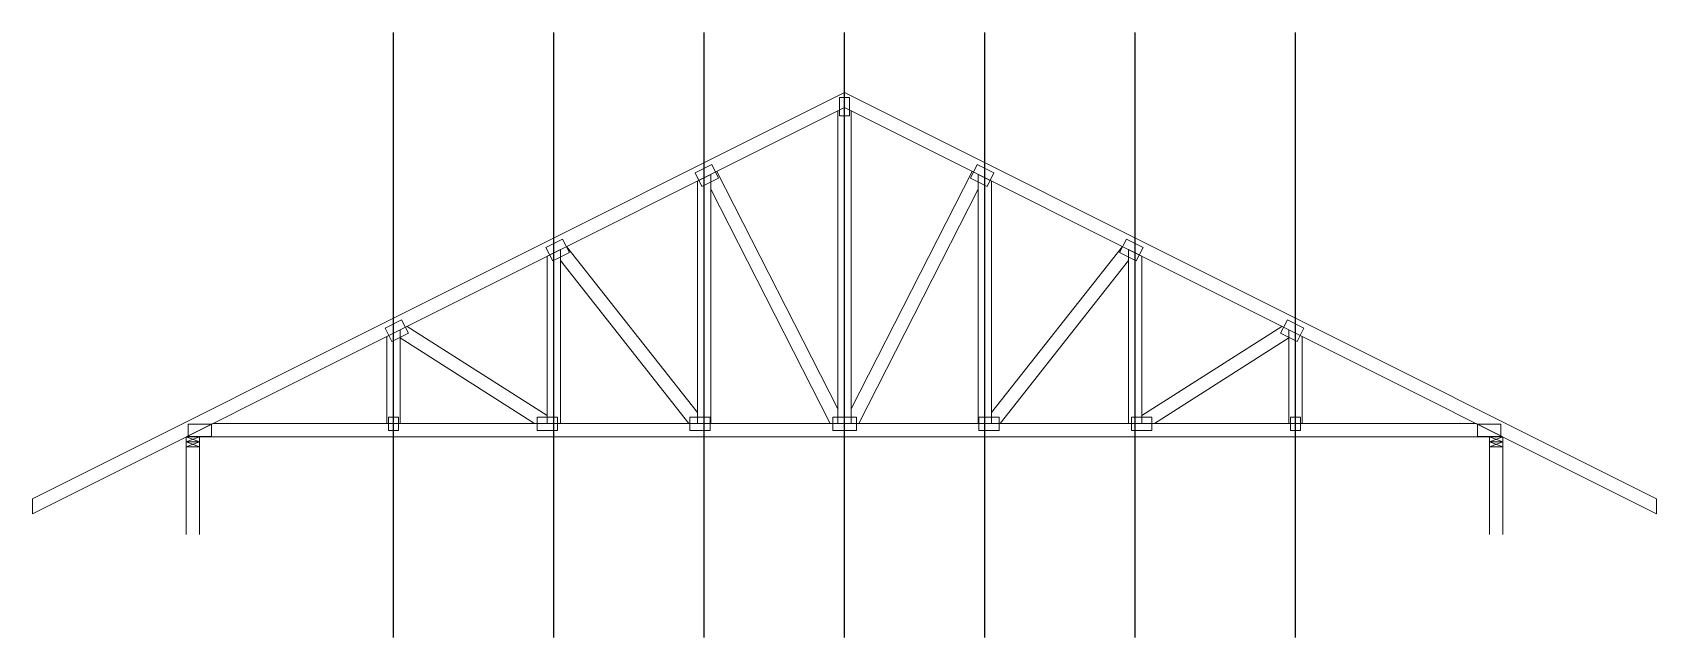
# Model space of a CAD drawing. Header units: inches. Extents: x 99 to 15695, y -7208 to 2559.
# Drawn here: x 4486 to 5458, y -3321 to -2959 of the extents above; entities that cross this region are included whole.
import ezdxf

# ---------------------------------------------------------------- set-up
doc = ezdxf.new("R2010")
doc.units = ezdxf.units.IN
doc.header["$LTSCALE"] = 96
doc.header["$MEASUREMENT"] = 0
doc.layers.add('Framing_ Roof Rafters', color=220, linetype='Continuous', lineweight=5)

msp = doc.modelspace()

# ---------------------------------------------------------------- linework, layer by layer
at = {"layer": 'Defpoints'}
for p, q in [((4701.75, -3321.26), (4701.75, -2959.28)), ((4797.75, -3321.26), (4797.75, -2959.28)), ((4887.75, -3321.26), (4887.75, -2959.28)), ((4971.75, -3321.26), (4971.75, -2959.28)), ((5055.75, -3321.26), (5055.75, -2959.28)), ((5145.75, -3321.26), (5145.75, -2959.28)), ((5241.75, -3321.26), (5241.75, -2959.28))]:
    msp.add_line(p, q, dxfattribs=at)
at = {"layer": 'Framing_ Roof Rafters', "transparency": 33554687}
for p, q in [((4485.75, -3238.23), (4971.75, -2995.23)), ((5457.75, -3238.23), (4971.75, -2995.23)), ((4971.75, -2995.23), (4971.75, -3004.18)), ((4485.75, -3247.18), (4971.75, -3004.18)), ((5457.75, -3247.18), (4971.75, -3004.18)), ((4967.75, -3184.37), (4895.33, -3042.39)), ((4975.75, -3184.37), (5048.17, -3042.39)), ((4963.26, -3193.18), (4891.75, -3052.98)), ((4980.24, -3193.18), (5051.75, -3052.98)), ((4883.75, -3186.72), (4805.4, -3087.35)), ((5059.75, -3186.72), (5138.1, -3087.35)), ((4878.66, -3193.18), (4801.75, -3095.64)), ((5064.84, -3193.18), (5141.75, -3095.64)), ((4793.75, -3188.43), (4709.92, -3135.09)), ((5149.75, -3188.43), (5233.58, -3135.09)), ((4786.3, -3193.18), (4705.75, -3141.92)), ((5157.2, -3193.18), (5237.75, -3141.92)), ((4585.75, -3204.18), (4577.75, -3201.18)), ((4577.75, -3204.18), (4585.75, -3201.18)), ((4577.75, -3204.18), (4585.75, -3204.18)), ((4585.75, -3207.18), (4577.75, -3204.18)), ((4577.75, -3207.18), (4585.75, -3204.18)), ((4577.75, -3207.18), (4585.75, -3207.18)), ((5357.75, -3204.18), (5365.75, -3201.18)), ((5365.75, -3204.18), (5357.75, -3201.18)), ((5365.75, -3204.18), (5357.75, -3204.18)), ((5357.75, -3207.18), (5365.75, -3204.18)), ((5365.75, -3207.18), (5357.75, -3204.18)), ((5365.75, -3207.18), (5357.75, -3207.18)), ((4485.75, -3238.23), (4485.75, -3247.18)), ((5457.75, -3238.23), (5457.75, -3247.18))]:
    msp.add_line(p, q, dxfattribs=at)
for points in [[(4968.75, -2998.18), (4968.75, -3009.18), (4974.75, -3009.18), (4974.75, -2998.18), (4968.75, -2998.18)], [(4975.75, -3006.18), (4975.75, -3193.18), (4967.75, -3193.18), (4967.75, -3006.18)], [(4886.31, -3051.34), (4896.27, -3046.36), (4892.25, -3038.36), (4882.29, -3043.34), (4886.31, -3051.34)], [(5057.19, -3051.34), (5047.23, -3046.36), (5051.24, -3038.36), (5061.21, -3043.34), (5057.19, -3051.34)], [(4883.75, -3048.18), (4891.75, -3044.18), (4891.75, -3193.18), (4883.75, -3193.18), (4883.75, -3048.18)], [(5059.75, -3048.18), (5051.75, -3044.18), (5051.75, -3193.18), (5059.75, -3193.18), (5059.75, -3048.18)], [(4797.11, -3095.94), (4807.07, -3090.96), (4803.05, -3082.96), (4793.09, -3087.94), (4797.11, -3095.94)], [(4793.75, -3093.18), (4801.75, -3089.18), (4801.75, -3193.18), (4793.75, -3193.18), (4793.75, -3093.18)], [(5146.39, -3095.94), (5136.43, -3090.96), (5140.45, -3082.96), (5150.41, -3087.94), (5146.39, -3095.94)], [(5149.75, -3093.18), (5141.75, -3089.18), (5141.75, -3193.18), (5149.75, -3193.18), (5149.75, -3093.18)], [(4700.76, -3144.11), (4710.72, -3139.13), (4706.7, -3131.14), (4696.74, -3136.12), (4700.76, -3144.11)], [(4697.75, -3141.18), (4705.75, -3137.18), (4705.75, -3193.18), (4697.75, -3193.18), (4697.75, -3141.18)], [(5242.74, -3144.11), (5232.78, -3139.13), (5236.8, -3131.14), (5246.76, -3136.12), (5242.74, -3144.11)], [(5245.75, -3141.18), (5237.75, -3137.18), (5237.75, -3193.18), (5245.75, -3193.18), (5245.75, -3141.18)], [(4593.75, -3193.18), (5349.75, -3193.18), (5365.75, -3201.18), (4577.75, -3201.18), (4593.75, -3193.18)], [(4578.85, -3201.03), (4592.85, -3201.03), (4592.85, -3193.53), (4578.85, -3193.53), (4578.85, -3201.03)], [(4698.75, -3189.34), (4698.75, -3197.34), (4704.75, -3197.34), (4704.75, -3189.34), (4698.75, -3189.34)], [(4787.88, -3189.34), (4787.88, -3197.34), (4800.04, -3197.34), (4800.04, -3189.34), (4787.88, -3189.34)], [(4879.15, -3189.34), (4879.15, -3197.34), (4891.31, -3197.34), (4891.31, -3189.34), (4879.15, -3189.34)], [(4964.73, -3189.34), (4964.73, -3197.34), (4978.89, -3197.34), (4978.89, -3189.34), (4964.73, -3189.34)], [(5064.35, -3189.34), (5064.35, -3197.34), (5052.19, -3197.34), (5052.19, -3189.34), (5064.35, -3189.34)], [(5155.62, -3189.34), (5155.62, -3197.34), (5143.46, -3197.34), (5143.46, -3189.34), (5155.62, -3189.34)], [(5244.75, -3189.34), (5244.75, -3197.34), (5238.75, -3197.34), (5238.75, -3189.34), (5244.75, -3189.34)], [(5364.65, -3201.03), (5350.65, -3201.03), (5350.65, -3193.53), (5364.65, -3193.53), (5364.65, -3201.03)], [(4577.75, -3201.18), (4577.75, -3259.61)], [(4585.75, -3259.61), (4585.75, -3201.18), (4577.75, -3201.18)], [(5357.75, -3259.61), (5357.75, -3201.18), (5365.75, -3201.18)], [(5365.75, -3201.18), (5365.75, -3259.61)]]:
    msp.add_lwpolyline(points, dxfattribs=at)

doc.saveas('drawing.dxf')
